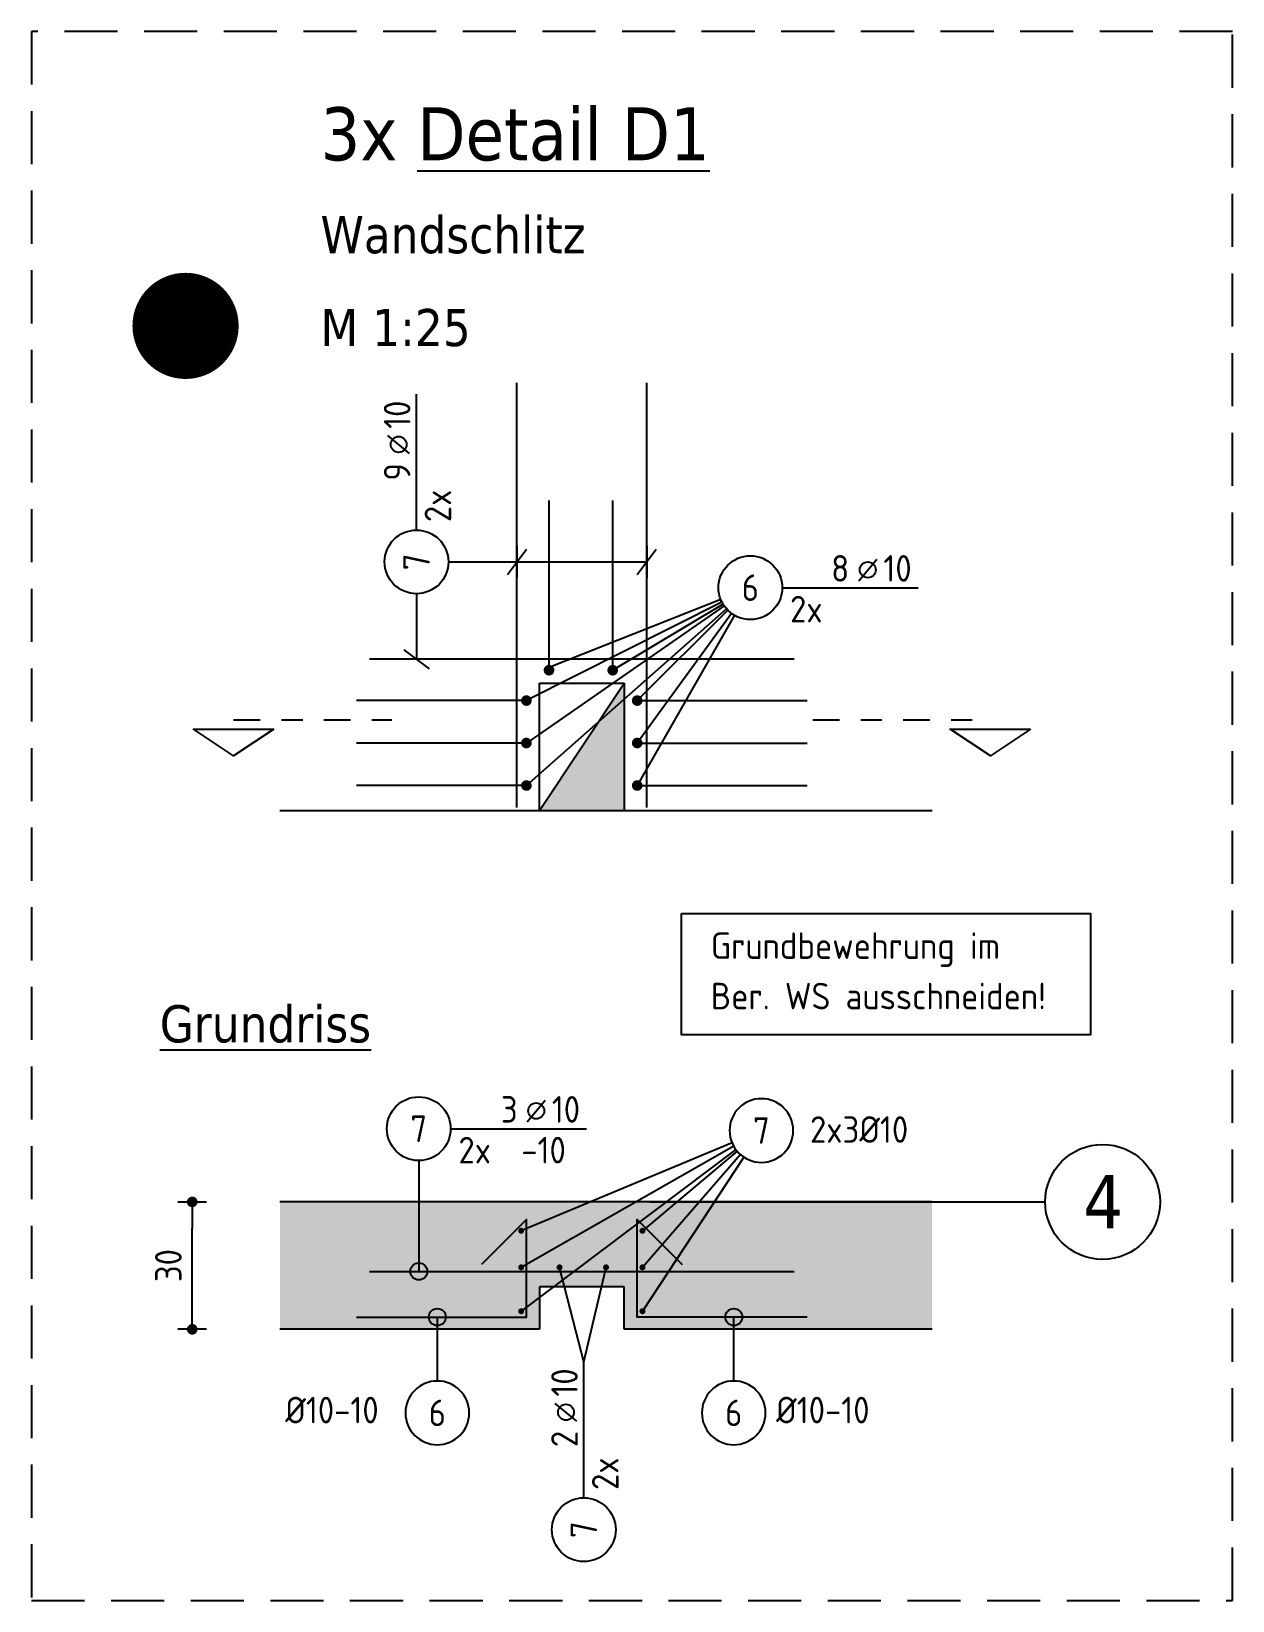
# Model space of a CAD drawing. Extents: x 28 to 142, y -30 to 32.
# Drawn here: x 42.44 to 48.09, y -30.09 to -22.7 of the extents above; entities that cross this region are included whole.
import ezdxf
from ezdxf.enums import TextEntityAlignment as Align

# ---------------------------------------------------------------- set-up
doc = ezdxf.new("R2010")
doc.units = 0
doc.header["$LTSCALE"] = 0.5
for name, pattern in [('AUSGEZOGEN', [1000.01, 1000, 0.01]), ('DASHDOTSMALL', [1.05, 0.5, -0.25, 0.05, -0.25]), ('STRICHLINIE', [0.75, 0.5, -0.25]), ('STRICHPUNKT2', [0.55, 0.25, -0.125, 0.05, -0.125])]:
    doc.linetypes.add(name, pattern=pattern)
for name, color, linetype in [('ACHSEN', 7, 'Continuous'), ('BETON', 7, 'Continuous'), ('DETAIL', 7, 'Continuous'), ('grau_hell', 7, 'Continuous'), ('grau_mittel', 7, 'Continuous'), ('HILFE', 7, 'Continuous'), ('MASSE', 7, 'Continuous'), ('RND', 7, 'Continuous'), ('SCHNITTE', 7, 'Continuous'), ('SFP_Achsen', 7, 'Continuous'), ('TEXT', 7, 'Continuous')]:
    doc.layers.add(name, color=color, linetype=linetype)
doc.layers.add('NOPLOT', color=7, linetype='Continuous', plot=False)
doc.styles.add('helv', font='tahoma.ttf')
doc.styles.add('txt', font='isocp.shx')
doc.dimstyles.new('DOT_I', dxfattribs={"dimscale": 0.5, "dimtxt": 0.25, "dimasz": 0.25, "dimexe": 0.1, "dimexo": 0.3, "dimgap": 0.1, "dimtad": 1, "dimdec": 3, "dimzin": 3, "dimtxsty": 'txt', "dimblk": 'DOT', "dimblk1": 'DOT', "dimblk2": 'DOT', "dimsah": 1, "dimcen": 0.1, "dimse1": 1, "dimse2": 1, "dimazin": 0, "dimtfac": 1, "dimtdec": 4, "dimtix": 1, "dimtmove": 2, "dimatfit": 3, "dimfxl": 0, "dimtvp": 1, "dimtolj": 1, "dimtzin": 0, "dimarcsym": 0})

msp = doc.modelspace()

# ---------------------------------------------------------------- texts
at = {"layer": 'SFP_Achsen', "color": 6, "linetype": 'AUSGEZOGEN', "style": 'helv'}
msp.add_text('4', height=0.25, dxfattribs=at).set_placement((47.3883, -28.3316))
at = {"layer": 'TEXT', "color": 6, "linetype": 'AUSGEZOGEN', "style": 'helv'}
msp.add_text('3x %%UDetail D1', height=0.25, dxfattribs=at).set_placement((43.7963, -23.3023))
at = {"layer": 'TEXT', "color": 1, "linetype": 'AUSGEZOGEN', "style": 'helv'}
for s, p in [('Wandschlitz', (43.7963, -23.7398)), ('M 1:25', (43.7963, -24.1773)), ('%%UGrundriss', (43.0397, -27.4564))]:
    msp.add_text(s, height=0.175, dxfattribs=at).set_placement(p)
at = {"layer": 'TEXT', "color": 7, "linetype": 'AUSGEZOGEN', "style": 'txt'}
for s, p in [('Grundbewehrung im ', (45.6344, -27.0634)), ('Ber. WS ausschneiden!', (45.6344, -27.3009)), ('2x3%%C10', (46.1013, -27.9294)), ('%%C10-10', (43.6304, -29.2506)), ('%%C10-10', (45.9416, -29.2506))]:
    msp.add_text(s, height=0.125, dxfattribs=at).set_placement(p)

# ---------------------------------------------------------------- blocks, each defined once
blk = doc.blocks.new('RND_LEI')
at = {"layer": 'RND', "color": 7, "linetype": 'Continuous'}
blk.add_line((1.022, 0.066), (1.19, 0.27), dxfattribs=at)
for centre, radius in [((0, 0), 0.3), ((1.106, 0.168), 0.075)]:
    blk.add_circle(centre, radius, dxfattribs=at)
at = {"layer": 'RND', "color": 7, "linetype": 'Continuous', "style": 'txt'}
blk.add_attdef('ANZ', text='', height=0.25, dxfattribs=at).set_placement((0.931, 0.057), align=Align.RIGHT)
for tag, p in [('DUM', (1.253, 0.057)), ('ABSTD', (1.674, 0.057)), ('POSTXT', (0.374, -0.327))]:
    blk.add_attdef(tag, p, '', height=0.25, dxfattribs=at)
blk.add_attdef('POSL', text='', height=0.25, dxfattribs=at).set_placement((0, 0), align=Align.MIDDLE)
blk = doc.blocks.new('lei_gre')
at = {"layer": 'RND', "color": 7, "linetype": 'Continuous'}
for p, q in [((0, 0.15), (0, -0.15)), ((-0.09, -0.12), (0.09, 0.12))]:
    blk.add_line(p, q, dxfattribs=at)
blk = doc.blocks.new('SCHN-2')
at = {"layer": 'SCHNITTE', "color": 6, "linetype": 'Continuous'}
blk.add_lwpolyline([(0.378, 0.088), (0, 0.34), (-0.378, 0.088)], close=True, dxfattribs=at)
at = {"layer": 'SCHNITTE', "color": 1, "linetype": 'DASHDOTSMALL', "style": 'helv'}
blk.add_attdef('SCHN-2', text='', height=0.35, dxfattribs=at).set_placement((0, 0.45), align=Align.CENTER)
blk = doc.blocks.new('RND_HIN')
at = {"layer": 'RND', "color": 7, "linetype": 'Continuous'}
blk.add_circle((0, 0), 0.3, dxfattribs=at)
at = {"layer": 'RND', "color": 7, "linetype": 'Continuous', "style": 'txt'}
blk.add_attdef('POSI', text='', height=0.25, dxfattribs=at).set_placement((0, 0), align=Align.MIDDLE)
blk = doc.blocks.new('DOT')
at = {"layer": 'MASSE', "color": 7, "linetype": 'Continuous'}
for p, q in [((0, 0), (-1, 0)), ((0, 0.54), (0, -0.54))]:
    blk.add_line(p, q, dxfattribs=at)
at = {"layer": 'MASSE', "color": 7, "linetype": 'Continuous', "const_width": 0.2}
blk.add_lwpolyline([(-0.1, 0, 1), (0.1, 0, 1)], format="xyb", close=True, dxfattribs=at)
blk = doc.blocks.new('*D17')
at = {"layer": 'DEFPOINTS', "color": 0, "linetype": 'AUSGEZOGEN', "transparency": 16777216}
for p in [(43.1925, -28.2078), (43.1925, -28.2078), (43.1925, -28.8078)]:
    blk.add_point(p, dxfattribs=at)
at = {"layer": 'MASSE', "color": 0, "linetype": 'AUSGEZOGEN', "lineweight": -2, "transparency": 16777216}
blk.add_line((43.1925, -28.6828), (43.1925, -28.3328), dxfattribs=at)
at = {"layer": 'MASSE', "color": 0, "linetype": 'AUSGEZOGEN', "lineweight": -2, "transparency": 16777216, "xscale": 0.125, "yscale": 0.125, "zscale": 0.125}
for p, rotation in [((43.1925, -28.2078), 90), ((43.1925, -28.8078), 270)]:
    blk.add_blockref('DOT', p, dxfattribs=dict(at, rotation=rotation))
at = {"layer": 'MASSE', "color": 0, "linetype": 'AUSGEZOGEN', "transparency": 16777216, "insert": (43.08, -28.5078), "char_height": 0.125, "attachment_point": 5, "rotation": 90, "style": 'txt'}
blk.add_mtext('\\A1;30', dxfattribs=at)

# ---------------------------------------------------------------- dimensions: what is measured, and where the dimension line sits
at = {"layer": 'MASSE', "color": 7, "linetype": 'AUSGEZOGEN'}
dim = msp.add_linear_dim(base=(43.1925, -28.2078), p1=(43.1925, -28.8078), p2=(43.1925, -28.2078), angle=270, dimstyle='DOT_I', override={"dimdec": 0, "dimlfac": 50}, dxfattribs=at)
dim.commit()
dim.dimension.update_dxf_attribs({"geometry": '*D17', "text_midpoint": (43.08, -28.5078)})

# ---------------------------------------------------------------- hatches: boundary and pattern name
at = {"layer": 'grau_hell'}
h = msp.add_hatch(color=9, dxfattribs=at)
h.paths.add_polyline_path([(44.8268, -26.3648), (44.8491, -26.3648), (45.2268, -26.3648), (45.2268, -25.8394), (45.1056, -25.9465)])
h.paths.add_polyline_path([(45.1056, -25.9465), (45.2268, -25.8394), (45.2268, -25.7648)])

# ---------------------------------------------------------------- linework, layer by layer
at = {"layer": 'ACHSEN', "color": 140, "linetype": 'AUSGEZOGEN'}
msp.add_line((45.3464, -28.2078), (47.2085, -28.2078), dxfattribs=at)
at = {"layer": 'BETON', "color": 6, "linetype": 'AUSGEZOGEN'}
for p, q in [((46.6763, -28.2078), (43.6051, -28.2078)), ((44.8268, -28.6078), (44.8268, -28.8078)), ((45.2268, -28.6078), (44.8268, -28.6078)), ((45.2268, -28.8078), (45.2268, -28.6078)), ((44.8268, -28.8078), (43.6051, -28.8078)), ((46.6763, -28.8078), (45.2268, -28.8078))]:
    msp.add_line(p, q, dxfattribs=at)
at = {"layer": 'DETAIL', "color": 102, "linetype": 'STRICHLINIE'}
msp.add_lwpolyline([(42.4352, -22.6951), (42.4352, -30.0855), (48.091, -30.0855), (48.091, -22.6951)], close=True, dxfattribs=at)
at = {"layer": 'grau_mittel', "color": 61}
for points in [[(44.8268, -28.8078), (44.8268, -28.2078), (43.6051, -28.8078), (43.6051, -28.2078)], [(44.8268, -28.6078), (44.8268, -28.2078), (45.2268, -28.6078), (45.2268, -28.2078)], [(45.2268, -28.8078), (45.2268, -28.2078), (46.6763, -28.8078), (46.6763, -28.2078)]]:
    msp.add_solid(points, dxfattribs=at)
at = {"layer": 'HILFE', "color": 102, "linetype": 'AUSGEZOGEN'}
for p, q in [((44.8268, -25.7648), (45.2268, -25.7648)), ((44.8268, -26.3648), (44.8268, -25.7648)), ((45.2268, -25.7648), (45.2268, -26.3648)), ((43.6051, -26.3648), (46.6763, -26.3648)), ((43.6051, -26.3648), (44.8491, -26.3648)), ((45.2491, -26.3648), (46.6763, -26.3648))]:
    msp.add_line(p, q, dxfattribs=at)
msp.add_lwpolyline([(45.4963, -26.8501), (47.4216, -26.8501), (47.4216, -27.421), (45.4963, -27.421)], close=True, dxfattribs=at)
at = {"layer": 'NOPLOT', "color": 191, "linetype": 'AUSGEZOGEN'}
msp.add_line((44.8268, -26.3648), (45.2268, -25.7648), dxfattribs=at)
at = {"layer": 'NOPLOT', "color": 191, "linetype": 'Continuous', "const_width": 0.25}
msp.add_lwpolyline([(43.036, -24.0821, 1), (43.286, -24.0821, 1)], format="xyb", close=True, dxfattribs=at)
at = {"layer": 'RND', "color": 7, "linetype": 'AUSGEZOGEN'}
for p, q in [((44.2483, -25.0435), (44.2483, -24.4035)), ((45.9703, -25.315), (46.6103, -25.315)), ((44.409, -27.863), (45.049, -27.863)), ((45.0362, -29.6014), (45.0362, -28.9614))]:
    msp.add_line(p, q, dxfattribs=at)
at = {"layer": 'RND', "color": 102, "linetype": 'AUSGEZOGEN'}
for p, q in [((44.3983, -25.1935), (45.3324, -25.1935)), ((44.2483, -25.3435), (44.2483, -25.652)), ((45.6864, -25.3825), (44.7659, -25.8467)), ((45.6971, -25.4005), (44.7659, -26.0467)), ((45.7079, -25.4143), (44.7659, -26.2467)), ((45.6809, -25.3703), (44.8723, -25.6914)), ((45.6917, -25.3921), (45.1723, -25.7039)), ((45.7141, -25.4209), (45.2876, -25.8467)), ((45.732, -25.4362), (45.2876, -26.0467)), ((45.7459, -25.4452), (45.2876, -26.2467)), ((45.734, -27.9293), (44.7413, -28.3437)), ((45.7421, -27.9458), (44.7413, -28.516)), ((45.7526, -27.9617), (44.7413, -28.7227)), ((45.7577, -27.9682), (45.3122, -28.3437)), ((45.774, -27.9848), (45.3122, -28.516)), ((45.79, -27.9969), (45.3122, -28.7227)), ((44.259, -28.013), (44.259, -28.5354)), ((45.0362, -28.9614), (44.9218, -28.516)), ((45.0362, -28.9614), (45.1398, -28.5229)), ((44.3465, -29.0513), (44.3465, -28.7499)), ((45.7421, -29.0513), (45.7421, -28.7499))]:
    msp.add_line(p, q, dxfattribs=at)
at = {"layer": 'RND', "color": 1, "linetype": 'AUSGEZOGEN'}
for points in [[(44.7212, -26.35), (44.7212, -24.35)], [(45.3324, -26.35), (45.3324, -24.35)], [(44.8723, -25.7039), (44.8723, -24.9039)], [(45.1723, -25.7039), (45.1723, -24.9039)], [(46.0268, -25.652), (44.0268, -25.652)], [(44.7659, -25.8467), (43.9659, -25.8467)], [(45.2876, -25.8467), (46.0876, -25.8467)], [(44.7659, -26.0467), (43.9659, -26.0467)], [(45.2876, -26.0467), (46.0876, -26.0467)], [(44.7659, -26.2467), (43.9659, -26.2467)], [(45.2876, -26.2467), (46.0876, -26.2467)], [(43.9659, -28.7499), (44.7659, -28.7499), (44.7659, -28.2899), (44.5538, -28.502)], [(46.0876, -28.7499), (45.2876, -28.7499), (45.2876, -28.2899), (45.4998, -28.502)], [(44.0268, -28.5354), (46.0268, -28.5354)]]:
    msp.add_lwpolyline(points, dxfattribs=at)
at = {"layer": 'RND', "color": 7, "linetype": 'AUSGEZOGEN'}
for points, const_width in [([(44.8723, -25.7164, -1), (44.8723, -25.6914, -1)], 0.025), ([(45.1723, -25.7164, -1), (45.1723, -25.6914, -1)], 0.025), ([(44.7784, -25.8467, -1), (44.7534, -25.8467, -1)], 0.025), ([(45.2751, -25.8467, 1), (45.3001, -25.8467, 1)], 0.025), ([(44.7784, -26.0467, -1), (44.7534, -26.0467, -1)], 0.025), ([(45.2751, -26.0467, 1), (45.3001, -26.0467, 1)], 0.025), ([(44.7784, -26.2467, -1), (44.7534, -26.2467, -1)], 0.025), ([(45.2751, -26.2467, 1), (45.3001, -26.2467, 1)], 0.025), ([(44.7343, -28.3437, -1), (44.7483, -28.3437, -1)], 0.014), ([(45.3192, -28.3437, 1), (45.3052, -28.3437, 1)], 0.014), ([(44.7343, -28.516, -1), (44.7483, -28.516, -1)], 0.014), ([(44.9148, -28.516, -1), (44.9288, -28.516, -1)], 0.014), ([(45.1339, -28.516, -1), (45.1479, -28.516, -1)], 0.014), ([(45.3192, -28.516, 1), (45.3052, -28.516, 1)], 0.014), ([(44.7343, -28.7227, -1), (44.7483, -28.7227, -1)], 0.014), ([(45.3192, -28.7227, 1), (45.3052, -28.7227, 1)], 0.014)]:
    msp.add_lwpolyline(points, format="xyb", close=True, dxfattribs=dict(at, const_width=const_width))
for centre in [(44.259, -28.5354), (44.3465, -28.7499), (45.7421, -28.7499)]:
    msp.add_circle(centre, 0.04, dxfattribs=at)
at = {"layer": 'SCHNITTE', "color": 6, "linetype": 'STRICHPUNKT2'}
for p, q in [((43.3875, -25.9375), (44.1321, -25.9375)), ((46.1151, -25.9375), (46.9505, -25.9375))]:
    msp.add_line(p, q, dxfattribs=at)
at = {"layer": 'SFP_Achsen', "color": 7, "linetype": 'AUSGEZOGEN'}
msp.add_circle((47.4789, -28.2078), 0.2705, dxfattribs=at)

# ---------------------------------------------------------------- block references
at = {"layer": 'RND', "color": 7, "linetype": 'AUSGEZOGEN', "xscale": 0.5, "yscale": 0.5, "zscale": 0.5, "rotation": 90}
for p, values in [((44.2483, -25.1935), {'POSL': '7', 'DUM': '10', 'ANZ': '9', 'POSTXT': '2x'}), ((45.0362, -29.7514), {'POSL': '7', 'DUM': '10', 'ANZ': '2', 'POSTXT': '2x'})]:
    msp.add_blockref('RND_LEI', p, dxfattribs=at).add_auto_attribs(values)
at = {"layer": 'RND', "color": 102, "linetype": 'AUSGEZOGEN', "xscale": 0.5, "yscale": 0.5, "zscale": 0.5}
for p in [(44.7212, -25.1935), (45.3324, -25.1935)]:
    msp.add_blockref('lei_gre', p, dxfattribs=at)
at = {"layer": 'RND', "color": 7, "linetype": 'AUSGEZOGEN', "xscale": 0.5, "yscale": 0.5, "zscale": 0.5}
for p, values in [((45.8203, -25.315), {'POSL': '6', 'DUM': '10', 'ANZ': '8', 'POSTXT': '2x'}), ((44.259, -27.863), {'POSL': '7', 'DUM': '10', 'ANZ': '3', 'POSTXT': '2x  -10'})]:
    msp.add_blockref('RND_LEI', p, dxfattribs=at).add_auto_attribs(values)
at = {"layer": 'RND', "color": 102, "linetype": 'AUSGEZOGEN', "xscale": 0.5, "yscale": 0.5, "zscale": 0.5, "rotation": 270}
msp.add_blockref('lei_gre', (44.2483, -25.652), dxfattribs=at)
at = {"layer": 'RND', "color": 7, "linetype": 'AUSGEZOGEN'}
ref = msp.add_blockref('RND_HIN', (45.8724, -27.8716), dxfattribs=dict(at, xscale=-0.5, yscale=0.5, zscale=0.5, rotation=180))
ref.add_attrib('POSI', '7', dxfattribs={"color": 7, "linetype": 'Continuous', "height": 0.125, "style": 'txt'}).set_placement((45.8724, -27.8716), align=Align.MIDDLE)
ref = msp.add_blockref('RND_HIN', (44.3465, -29.2013), dxfattribs=dict(at, xscale=-0.5, yscale=0.5, zscale=0.5, rotation=180))
ref.add_attrib('POSI', '6', dxfattribs={"color": 7, "linetype": 'Continuous', "height": 0.125, "style": 'txt'}).set_placement((44.3465, -29.2013), align=Align.MIDDLE)
ref = msp.add_blockref('RND_HIN', (45.7421, -29.2013), dxfattribs=dict(at, xscale=-0.5, yscale=0.5, zscale=0.5, rotation=180))
ref.add_attrib('POSI', '6', dxfattribs={"color": 7, "linetype": 'Continuous', "height": 0.125, "style": 'txt'}).set_placement((45.7421, -29.2013), align=Align.MIDDLE)
at = {"layer": 'SCHNITTE', "color": 6, "linetype": 'STRICHPUNKT2', "xscale": -0.5, "yscale": 0.5, "zscale": 0.5, "rotation": 180}
for p in [(43.3875, -25.9375), (46.9505, -25.9375)]:
    msp.add_blockref('SCHN-2', p, dxfattribs=at)

msp.set_redraw_order([(e.dxf.handle, doc.entitydb.next_handle()) for e in msp.query("TEXT MTEXT ATTDEF DIMENSION ARC_DIMENSION")])  # texts and dimensions are drawn at this point

doc.saveas('drawing.dxf')
